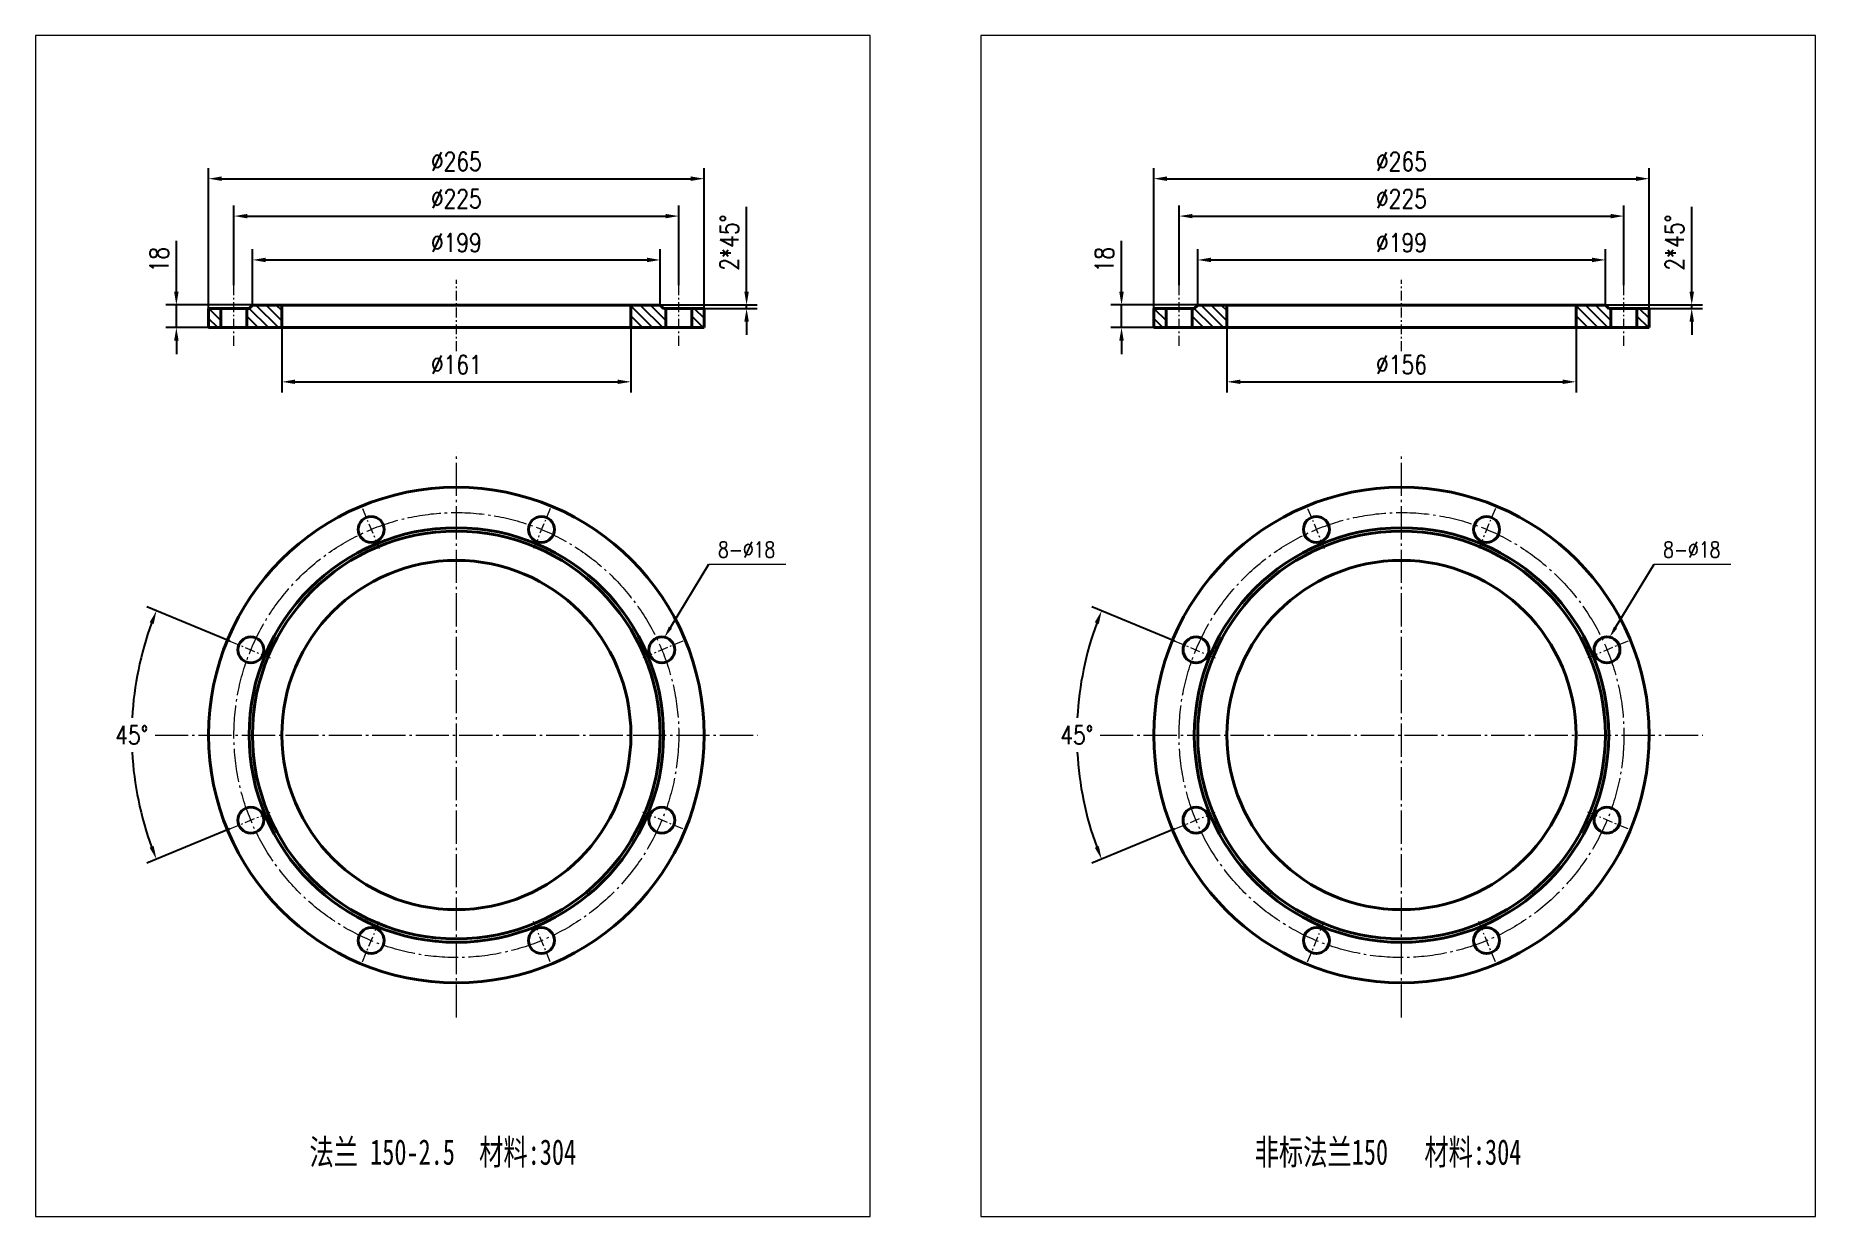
# Model space of a CAD drawing. Extents: x 588 to 14537, y -5563 to 121.
# Drawn here: x 13193 to 14537, y -4383 to -3492 of the extents above; entities that cross this region are included whole.
import ezdxf

# ---------------------------------------------------------------- set-up
doc = ezdxf.new("R2010")
doc.units = 0
doc.header["$LTSCALE"] = 10
doc.header["$PDMODE"] = 1
doc.linetypes.add('ZXX-L', pattern=[3.28, 2.5, -0.3, 0.18, -0.3])
doc.linetypes.add('ZXX-S', pattern=[1.27, 0.75, -0.2, 0.12, -0.2])
doc.layers.get('Defpoints').update_dxf_attribs({"linetype": 'CONTINUOUS'})
doc.layers.add('5剖面线层', color=2, linetype='CONTINUOUS')
doc.layers.add('7标注层', color=4, linetype='CONTINUOUS')
for name, color, linetype, lineweight in [('A 粗实线', 1, 'CONTINUOUS', 40), ('C 文 字', 2, 'CONTINUOUS', 20), ('D 短中心线', 3, 'ZXX-S', 18), ('E 长中心线', 3, 'ZXX-L', 18), ('J 标注尺寸', 2, 'CONTINUOUS', 18)]:
    doc.layers.add(name, color=color, linetype=linetype, lineweight=lineweight)
doc.styles.add('PC_TEXTSTYLE', font='romans.shx', dxfattribs={"width": 0.8, "bigfont": 'hzfs.shx'})
doc.styles.add('TH_GBDIM', font='romans.shx', dxfattribs={"width": 0.8, "bigfont": 'gbcbig.shx'})
doc.styles.add('标题中文', font='SIMFANG.TTF', dxfattribs={"width": 0.7})
doc.dimstyles.new('TH_GBDIM', dxfattribs={"dimscale": 4, "dimtxt": 3.5, "dimasz": 2.5, "dimexe": 2, "dimexo": 0, "dimgap": 1.5, "dimtad": 1, "dimdec": 1, "dimzin": 0, "dimdsep": 46, "dimtxsty": 'TH_GBDIM', "dimcen": 2.5, "dimclrd": 130, "dimclre": 130, "dimclrt": 3, "dimadec": 0, "dimazin": 0, "dimtfac": 0.714286, "dimtdec": 1, "dimtmove": 0, "dimatfit": 3, "dimfxl": 0, "dimtolj": 1, "dimtzin": 0, "dimlwd": -1, "dimlwe": -1, "dimarcsym": 0})

msp = doc.modelspace()

# ---------------------------------------------------------------- texts
at = {"layer": 'C 文 字', "color": 3, "style": 'PC_TEXTSTYLE', "width": 0.8}
for p in [(13708.5, -3885.5), (14421.89, -3885.5)]:
    msp.add_text('8-%%C18', height=11.9, dxfattribs=at).set_placement(p)
at = {"layer": 'J 标注尺寸', "style": '标题中文', "width": 0.7}
for s, p in [('法兰 150-2.5  材料:304', (13400.19, -4343.78)), ('非标法兰150   材料:304', (14113.58, -4343.78))]:
    msp.add_text(s, height=19.1923, dxfattribs=at).set_placement(p)

# ---------------------------------------------------------------- blocks, each defined once
blk = doc.blocks.new('*D109')
at = {"layer": '7标注层', "color": 130}
for p, q in [((13379.3, -3712), (13379.3, -3761)), ((13642.8, -3712), (13642.8, -3761)), ((13389.3, -3753), (13632.8, -3753))]:
    blk.add_line(p, q, dxfattribs=at)
for points in [[(13389.3, -3751.3), (13389.3, -3754.6), (13379.3, -3753)], [(13632.8, -3751.3), (13632.8, -3754.6), (13642.8, -3753)]]:
    blk.add_solid(points, dxfattribs=at)
at = {"layer": 'Defpoints', "color": 0}
for p in [(13379.3, -3712), (13642.8, -3712), (13642.8, -3753)]:
    blk.add_point(p, dxfattribs=at)
at = {"layer": '7标注层', "color": 3, "insert": (13511, -3740), "char_height": 14, "attachment_point": 5, "style": 'TH_GBDIM'}
blk.add_mtext('\\A1;%%c161', dxfattribs=at)
blk = doc.blocks.new('*D110')
at = {"layer": '7标注层', "color": 130}
for p, q in [((13340, -3948.7), (13277.3, -3922.7)), ((13340, -4090.3), (13277.3, -4116.3))]:
    blk.add_line(p, q, dxfattribs=at)
for start, end in [(159.8387, 176.9584), (183.0416, 200.1613)]:
    blk.add_arc((13511, -4019.5), 245, start, end, dxfattribs=at)
for points in [[(13279.5, -3934.4), (13282.6, -3935.7), (13284.7, -3925.7)], [(13282.6, -4103.3), (13279.5, -4104.5), (13284.7, -4113.3)]]:
    blk.add_solid(points, dxfattribs=at)
at = {"layer": 'Defpoints', "color": 0}
for p in [(13340, -3948.7), (13371.9, -3961.9), (13268.1, -3987.5), (13371.9, -4077.1), (13340, -4090.3)]:
    blk.add_point(p, dxfattribs=at)
at = {"layer": '7标注层', "color": 3, "insert": (13266, -4019.5), "char_height": 14, "attachment_point": 5, "style": 'TH_GBDIM'}
blk.add_mtext('\\A1;45%%d{}{}', dxfattribs=at)
blk = doc.blocks.new('*D111')
at = {"layer": '7标注层', "color": 130}
for p, q in [((13343.2, -3680), (13343.2, -3619.9)), ((13678.9, -3680), (13678.9, -3619.9)), ((13353.2, -3627.9), (13668.9, -3627.9))]:
    blk.add_line(p, q, dxfattribs=at)
for points in [[(13353.2, -3626.3), (13353.2, -3629.6), (13343.2, -3627.9)], [(13668.9, -3626.3), (13668.9, -3629.6), (13678.9, -3627.9)]]:
    blk.add_solid(points, dxfattribs=at)
at = {"layer": 'Defpoints', "color": 0}
for p in [(13678.9, -3627.9), (13343.2, -3680), (13678.9, -3680)]:
    blk.add_point(p, dxfattribs=at)
at = {"layer": '7标注层', "color": 3, "insert": (13511, -3614.9), "char_height": 14, "attachment_point": 5, "style": 'TH_GBDIM'}
blk.add_mtext('\\A1;%%c225', dxfattribs=at)
blk = doc.blocks.new('*D112')
at = {"layer": '7标注层', "color": 130}
for p, q in [((13324, -3697.6), (13324, -3591.7)), ((13334, -3599.7), (13688, -3599.7)), ((13698, -3697.6), (13698, -3591.7))]:
    blk.add_line(p, q, dxfattribs=at)
for points in [[(13334, -3598), (13334, -3601.4), (13324, -3599.7)], [(13688, -3598), (13688, -3601.4), (13698, -3599.7)]]:
    blk.add_solid(points, dxfattribs=at)
at = {"layer": 'Defpoints', "color": 0}
for p in [(13698, -3599.7), (13324, -3697.6), (13698, -3697.6)]:
    blk.add_point(p, dxfattribs=at)
at = {"layer": '7标注层', "color": 3, "insert": (13511, -3586.7), "char_height": 14, "attachment_point": 5, "style": 'TH_GBDIM'}
blk.add_mtext('\\A1;%%c265', dxfattribs=at)
blk = doc.blocks.new('*D113')
at = {"layer": '7标注层', "color": 130}
for p, q in [((13357.2, -3695), (13357.2, -3653)), ((13664.9, -3695), (13664.9, -3653)), ((13367.2, -3661), (13654.9, -3661))]:
    blk.add_line(p, q, dxfattribs=at)
for points in [[(13367.2, -3659.3), (13367.2, -3662.7), (13357.2, -3661)], [(13654.9, -3659.3), (13654.9, -3662.7), (13664.9, -3661)]]:
    blk.add_solid(points, dxfattribs=at)
at = {"layer": 'Defpoints', "color": 0}
for p in [(13664.9, -3661), (13357.2, -3695), (13664.9, -3695)]:
    blk.add_point(p, dxfattribs=at)
at = {"layer": '7标注层', "color": 3, "insert": (13511, -3648), "char_height": 14, "attachment_point": 5, "style": 'TH_GBDIM'}
blk.add_mtext('\\A1;%%c199', dxfattribs=at)
blk = doc.blocks.new('*D114')
at = {"layer": '7标注层', "color": 130}
for p, q in [((13299.7, -3685), (13299.7, -3646.5)), ((13357.2, -3695), (13291.7, -3695)), ((13299.7, -3712), (13299.7, -3695)), ((13324, -3712), (13291.7, -3712)), ((13299.7, -3722), (13299.7, -3732))]:
    blk.add_line(p, q, dxfattribs=at)
for points in [[(13298, -3685), (13301.4, -3685), (13299.7, -3695)], [(13298, -3722), (13301.4, -3722), (13299.7, -3712)]]:
    blk.add_solid(points, dxfattribs=at)
at = {"layer": 'Defpoints', "color": 0}
for p in [(13299.7, -3695), (13357.2, -3695), (13324, -3712)]:
    blk.add_point(p, dxfattribs=at)
at = {"layer": '7标注层', "color": 3, "insert": (13286.7, -3660.8), "char_height": 14, "attachment_point": 5, "rotation": 90, "style": 'TH_GBDIM'}
blk.add_mtext('\\A1;18', dxfattribs=at)
blk = doc.blocks.new('*D115')
at = {"layer": '7标注层', "color": 130}
for p, q in [((13730.1, -3685), (13730.1, -3620.9)), ((13664.9, -3695), (13738.1, -3695)), ((13698, -3697.6), (13738.1, -3697.6)), ((13730.1, -3697.6), (13730.1, -3695)), ((13730.1, -3707.6), (13730.1, -3717.6))]:
    blk.add_line(p, q, dxfattribs=at)
for points in [[(13728.4, -3685), (13731.8, -3685), (13730.1, -3695)], [(13728.4, -3707.6), (13731.8, -3707.6), (13730.1, -3697.6)]]:
    blk.add_solid(points, dxfattribs=at)
at = {"layer": 'Defpoints', "color": 0}
for p in [(13664.9, -3695), (13698, -3697.6), (13730.1, -3695)]:
    blk.add_point(p, dxfattribs=at)
at = {"layer": '7标注层', "color": 3, "insert": (13717.1, -3648), "char_height": 14, "attachment_point": 5, "rotation": 90, "style": 'TH_GBDIM'}
blk.add_mtext('\\A1;2*45%%d', dxfattribs=at)
blk = doc.blocks.new('*D120')
at = {"layer": '7标注层', "color": 130}
for p, q in [((14070.6, -3695), (14070.6, -3653)), ((14378.3, -3695), (14378.3, -3653)), ((14080.6, -3661), (14368.3, -3661))]:
    blk.add_line(p, q, dxfattribs=at)
for points in [[(14080.6, -3659.3), (14080.6, -3662.7), (14070.6, -3661)], [(14368.3, -3659.3), (14368.3, -3662.7), (14378.3, -3661)]]:
    blk.add_solid(points, dxfattribs=at)
at = {"layer": 'Defpoints', "color": 0}
for p in [(14378.3, -3661), (14070.6, -3695), (14378.3, -3695)]:
    blk.add_point(p, dxfattribs=at)
at = {"layer": '7标注层', "color": 3, "insert": (14224.4, -3648), "char_height": 14, "attachment_point": 5, "style": 'TH_GBDIM'}
blk.add_mtext('\\A1;%%c199', dxfattribs=at)
blk = doc.blocks.new('*D119')
at = {"layer": '7标注层', "color": 130}
for p, q in [((14037.4, -3697.6), (14037.4, -3591.7)), ((14047.4, -3599.7), (14401.4, -3599.7)), ((14411.4, -3697.6), (14411.4, -3591.7))]:
    blk.add_line(p, q, dxfattribs=at)
for points in [[(14047.4, -3598), (14047.4, -3601.4), (14037.4, -3599.7)], [(14401.4, -3598), (14401.4, -3601.4), (14411.4, -3599.7)]]:
    blk.add_solid(points, dxfattribs=at)
at = {"layer": 'Defpoints', "color": 0}
for p in [(14411.4, -3599.7), (14037.4, -3697.6), (14411.4, -3697.6)]:
    blk.add_point(p, dxfattribs=at)
at = {"layer": '7标注层', "color": 3, "insert": (14224.4, -3586.7), "char_height": 14, "attachment_point": 5, "style": 'TH_GBDIM'}
blk.add_mtext('\\A1;%%c265', dxfattribs=at)
blk = doc.blocks.new('*D118')
at = {"layer": '7标注层', "color": 130}
for p, q in [((14056.6, -3680), (14056.6, -3619.9)), ((14392.3, -3680), (14392.3, -3619.9)), ((14066.6, -3627.9), (14382.3, -3627.9))]:
    blk.add_line(p, q, dxfattribs=at)
for points in [[(14066.6, -3626.3), (14066.6, -3629.6), (14056.6, -3627.9)], [(14382.3, -3626.3), (14382.3, -3629.6), (14392.3, -3627.9)]]:
    blk.add_solid(points, dxfattribs=at)
at = {"layer": 'Defpoints', "color": 0}
for p in [(14392.3, -3627.9), (14056.6, -3680), (14392.3, -3680)]:
    blk.add_point(p, dxfattribs=at)
at = {"layer": '7标注层', "color": 3, "insert": (14224.4, -3614.9), "char_height": 14, "attachment_point": 5, "style": 'TH_GBDIM'}
blk.add_mtext('\\A1;%%c225', dxfattribs=at)
blk = doc.blocks.new('*D117')
at = {"layer": '7标注层', "color": 130}
for p, q in [((14053.4, -3948.7), (13990.7, -3922.7)), ((14053.4, -4090.3), (13990.7, -4116.3))]:
    blk.add_line(p, q, dxfattribs=at)
for start, end in [(159.8387, 176.9584), (183.0416, 200.1613)]:
    blk.add_arc((14224.4, -4019.5), 245, start, end, dxfattribs=at)
for points in [[(13992.9, -3934.4), (13996, -3935.7), (13998.1, -3925.7)], [(13996, -4103.3), (13992.9, -4104.5), (13998.1, -4113.3)]]:
    blk.add_solid(points, dxfattribs=at)
at = {"layer": 'Defpoints', "color": 0}
for p in [(14053.4, -3948.7), (14085.3, -3961.9), (13981.5, -3987.5), (14085.3, -4077.1), (14053.4, -4090.3)]:
    blk.add_point(p, dxfattribs=at)
at = {"layer": '7标注层', "color": 3, "insert": (13979.4, -4019.5), "char_height": 14, "attachment_point": 5, "style": 'TH_GBDIM'}
blk.add_mtext('\\A1;45%%d{}{}', dxfattribs=at)
blk = doc.blocks.new('*D121')
at = {"layer": '7标注层', "color": 130}
for p, q in [((14013.1, -3685), (14013.1, -3646.5)), ((14070.6, -3695), (14005.1, -3695)), ((14013.1, -3712), (14013.1, -3695)), ((14037.4, -3712), (14005.1, -3712)), ((14013.1, -3722), (14013.1, -3732))]:
    blk.add_line(p, q, dxfattribs=at)
for points in [[(14011.4, -3685), (14014.8, -3685), (14013.1, -3695)], [(14011.4, -3722), (14014.8, -3722), (14013.1, -3712)]]:
    blk.add_solid(points, dxfattribs=at)
at = {"layer": 'Defpoints', "color": 0}
for p in [(14013.1, -3695), (14070.6, -3695), (14037.4, -3712)]:
    blk.add_point(p, dxfattribs=at)
at = {"layer": '7标注层', "color": 3, "insert": (14000.1, -3660.8), "char_height": 14, "attachment_point": 5, "rotation": 90, "style": 'TH_GBDIM'}
blk.add_mtext('\\A1;18', dxfattribs=at)
blk = doc.blocks.new('*D122')
at = {"layer": '7标注层', "color": 130}
for p, q in [((14443.5, -3685), (14443.5, -3620.9)), ((14378.3, -3695), (14451.5, -3695)), ((14411.4, -3697.6), (14451.5, -3697.6)), ((14443.5, -3697.6), (14443.5, -3695)), ((14443.5, -3707.6), (14443.5, -3717.6))]:
    blk.add_line(p, q, dxfattribs=at)
for points in [[(14441.8, -3685), (14445.2, -3685), (14443.5, -3695)], [(14441.8, -3707.6), (14445.2, -3707.6), (14443.5, -3697.6)]]:
    blk.add_solid(points, dxfattribs=at)
at = {"layer": 'Defpoints', "color": 0}
for p in [(14378.3, -3695), (14411.4, -3697.6), (14443.5, -3695)]:
    blk.add_point(p, dxfattribs=at)
at = {"layer": '7标注层', "color": 3, "insert": (14430.5, -3648), "char_height": 14, "attachment_point": 5, "rotation": 90, "style": 'TH_GBDIM'}
blk.add_mtext('\\A1;2*45%%d', dxfattribs=at)
blk = doc.blocks.new('*D116')
at = {"layer": '7标注层', "color": 130}
for p, q in [((14092.7, -3712), (14092.7, -3761)), ((14356.2, -3712), (14356.2, -3761)), ((14102.7, -3753), (14346.2, -3753))]:
    blk.add_line(p, q, dxfattribs=at)
for points in [[(14102.7, -3751.3), (14102.7, -3754.6), (14092.7, -3753)], [(14346.2, -3751.3), (14346.2, -3754.6), (14356.2, -3753)]]:
    blk.add_solid(points, dxfattribs=at)
at = {"layer": 'Defpoints', "color": 0}
for p in [(14092.7, -3712), (14356.2, -3712), (14356.2, -3753)]:
    blk.add_point(p, dxfattribs=at)
at = {"layer": '7标注层', "color": 3, "insert": (14224.4, -3740), "char_height": 14, "attachment_point": 5, "style": 'TH_GBDIM'}
blk.add_mtext('\\A1;%%c156', dxfattribs=at)

# ---------------------------------------------------------------- dimensions: what is measured, and where the dimension line sits
at = {"layer": '7标注层'}
for base, p1, p2, text, picture, middle in [((13698.03, -3599.69), (13324.03, -3697.57), (13698.03, -3697.57), '%%c265', '*D112', (13511.03, -3586.69)), ((14411.43, -3599.69), (14037.43, -3697.57), (14411.43, -3697.57), '%%c265', '*D119', (14224.43, -3586.69)), ((13678.91, -3627.94), (13343.16, -3680.02), (13678.91, -3680.02), '%%c225', '*D111', (13511.03, -3614.94)), ((14392.3, -3627.94), (14056.55, -3680.02), (14392.3, -3680.02), '%%c225', '*D118', (14224.43, -3614.94)), ((13664.88, -3661.01), (13357.18, -3695.02), (13664.88, -3695.02), '%%c199', '*D113', (13511.03, -3648.01)), ((14378.28, -3661.01), (14070.58, -3695.02), (14378.28, -3695.02), '%%c199', '*D120', (14224.43, -3648.01)), ((13642.78, -3752.97), (13379.28, -3712.02), (13642.78, -3712.02), '%%c161', '*D109', (13511.03, -3739.97)), ((14356.18, -3752.97), (14092.68, -3712.02), (14356.18, -3712.02), '%%c156', '*D116', (14224.43, -3739.97))]:
    dim = msp.add_linear_dim(base=base, p1=p1, p2=p2, text=text, dimstyle='TH_GBDIM', override={"dimgap": 1.5, "dimtad": 1, "dimjust": 0, "dimse1": 0, "dimse2": 0, "dimsd1": 0, "dimsd2": 0, "dimclrt": 3, "dimtvp": 0}, dxfattribs=at)
    dim.commit()
    dim.dimension.update_dxf_attribs({"geometry": picture, "text_midpoint": middle})
for base, p1, p2, text, picture, middle in [((13730.1, -3695.02), (13698.03, -3697.57), (13664.88, -3695.02), '2*45%%d', '*D115', (13717.1, -3647.96)), ((14443.49, -3695.02), (14411.43, -3697.57), (14378.28, -3695.02), '2*45%%d', '*D122', (14430.49, -3647.96)), ((13299.71, -3695.02), (13324.03, -3712.02), (13357.18, -3695.02), '18', '*D114', (13286.71, -3660.76)), ((14013.1, -3695.02), (14037.43, -3712.02), (14070.58, -3695.02), '18', '*D121', (14000.1, -3660.76))]:
    dim = msp.add_linear_dim(base=base, p1=p1, p2=p2, angle=90, text=text, dimstyle='TH_GBDIM', override={"dimgap": 1.5, "dimtad": 1, "dimjust": 0, "dimse1": 0, "dimse2": 0, "dimsd1": 0, "dimsd2": 0, "dimclrt": 3, "dimtvp": 0}, dxfattribs=at)
    dim.commit()
    dim.dimension.update_dxf_attribs({"geometry": picture, "text_midpoint": middle})
for base, line1, line2, picture, middle in [((13268.13, -3987.52), ((13340.01, -3948.65), (13371.87, -3961.85)), ((13340.01, -4090.34), (13371.87, -4077.14)), '*D110', (13266.03, -4019.5)), ((13981.52, -3987.52), ((14053.4, -3948.65), (14085.26, -3961.85)), ((14053.4, -4090.34), (14085.26, -4077.14)), '*D117', (13979.43, -4019.5))]:
    dim = msp.add_angular_dim_2l(base=base, line1=line1, line2=line2, text='45%%d{}{}', dimstyle='TH_GBDIM', override={"dimtad": 0, "dimtih": 1, "dimtoh": 1, "dimclrt": 3}, dxfattribs=at)
    dim.commit()
    dim.dimension.update_dxf_attribs({"geometry": picture, "text_midpoint": middle})

# ---------------------------------------------------------------- hatches: boundary and pattern name
at = {"layer": '5剖面线层'}
h = msp.add_hatch(dxfattribs=at)
h.set_pattern_fill('ANSI31', color=256, scale=1.7, style=0)
h.set_pattern_definition([(315, (8510.5836, -3341.8083), (-3.816609, -3.816609), [])])
h.paths.add_polyline_path([(13333.38, -3697.57), (13324.03, -3697.57), (13324.03, -3712.02), (13333.38, -3712.02)])
h.paths.add_polyline_path([(13357.18, -3695.02), (13354.63, -3697.57), (13352.93, -3697.57), (13352.93, -3712.02), (13379.28, -3712.02), (13379.28, -3695.02)])
h.paths.add_polyline_path([(13642.78, -3695.02), (13642.78, -3712.02), (13669.13, -3712.02), (13669.13, -3697.57), (13667.43, -3697.57), (13664.88, -3695.02)])
h.paths.add_polyline_path([(13688.68, -3712.02), (13698.03, -3712.02), (13698.03, -3697.57), (13688.68, -3697.57)])
h = msp.add_hatch(dxfattribs=at)
h.set_pattern_fill('ANSI31', color=256, scale=1.7, style=0)
h.set_pattern_definition([(315, (9223.9766, -3341.8083), (-3.816609, -3.816609), [])])
h.paths.add_polyline_path([(14046.78, -3697.57), (14037.43, -3697.57), (14037.43, -3712.02), (14046.78, -3712.02)])
h.paths.add_polyline_path([(14070.58, -3695.02), (14068.03, -3697.57), (14066.33, -3697.57), (14066.33, -3712.02), (14092.68, -3712.02), (14092.68, -3695.02)])
h.paths.add_polyline_path([(14356.18, -3695.02), (14356.18, -3712.02), (14382.53, -3712.02), (14382.53, -3697.57), (14380.83, -3697.57), (14378.28, -3695.02)])
h.paths.add_polyline_path([(14402.08, -3712.02), (14411.43, -3712.02), (14411.43, -3697.57), (14402.08, -3697.57)])

# ---------------------------------------------------------------- linework, layer by layer
at = {"layer": '7标注层'}
for points in [[(13672.59, -3938.43), (13701.7, -3890.6)], [(14385.98, -3938.43), (14415.09, -3890.6)]]:
    msp.add_lwpolyline(points, dxfattribs=at)
for points in [[(13673.8, -3939.17), (13668.17, -3945.69), (13671.38, -3937.7)], [(14387.19, -3939.17), (14381.56, -3945.69), (14384.77, -3937.7)]]:
    msp.add_solid(points, dxfattribs=at)
at = {"layer": 'A 粗实线'}
for p, q in [((13324.03, -3697.57), (13354.63, -3697.57)), ((13324.03, -3712.02), (13324.03, -3697.57)), ((13333.38, -3697.57), (13333.38, -3712.02)), ((13352.93, -3697.57), (13352.93, -3712.02)), ((13357.18, -3695.02), (13354.63, -3697.57)), ((13357.18, -3695.02), (13664.88, -3695.02)), ((13379.28, -3712.02), (13379.28, -3695.02)), ((13642.78, -3712.02), (13642.78, -3695.02)), ((13664.88, -3695.02), (13667.43, -3697.57)), ((13667.43, -3697.57), (13698.03, -3697.57)), ((13669.13, -3697.57), (13669.13, -3712.02)), ((13688.68, -3697.57), (13688.68, -3712.02)), ((13698.03, -3712.02), (13698.03, -3697.57)), ((14037.43, -3712.02), (14037.43, -3697.57)), ((14037.43, -3697.57), (14068.03, -3697.57)), ((14046.78, -3697.57), (14046.78, -3712.02)), ((14066.33, -3697.57), (14066.33, -3712.02)), ((14070.58, -3695.02), (14068.03, -3697.57)), ((14070.58, -3695.02), (14378.28, -3695.02)), ((14092.68, -3712.02), (14092.68, -3695.02)), ((14356.18, -3712.02), (14356.18, -3695.02)), ((14378.28, -3695.02), (14380.83, -3697.57)), ((14380.83, -3697.57), (14411.43, -3697.57)), ((14382.53, -3697.57), (14382.53, -3712.02)), ((14402.08, -3697.57), (14402.08, -3712.02)), ((14411.43, -3712.02), (14411.43, -3697.57)), ((13324.03, -3712.02), (13698.03, -3712.02)), ((14037.43, -3712.02), (14411.43, -3712.02))]:
    msp.add_line(p, q, dxfattribs=at)
for centre, radius in [((13511.03, -4019.5), 187), ((14224.43, -4019.5), 187), ((13446.79, -3864.4), 9.78), ((13575.28, -3864.4), 9.78), ((14160.18, -3864.4), 9.78), ((14288.67, -3864.4), 9.78), ((13511.03, -4019.5), 156.4), ((13511.03, -4019.5), 153.85), ((14224.43, -4019.5), 156.4), ((14224.43, -4019.5), 153.85), ((13511.03, -4019.5), 131.75), ((14224.43, -4019.5), 131.75), ((13355.94, -3955.25), 9.78), ((13666.13, -3955.25), 9.78), ((14069.33, -3955.25), 9.78), ((14379.52, -3955.25), 9.78), ((13355.94, -4083.74), 9.78), ((13666.13, -4083.74), 9.78), ((14069.33, -4083.74), 9.78), ((14379.52, -4083.74), 9.78), ((13446.79, -4174.59), 9.78), ((13575.28, -4174.59), 9.78), ((14160.18, -4174.59), 9.78), ((14288.67, -4174.59), 9.78)]:
    msp.add_circle(centre, radius, dxfattribs=at)
at = {"layer": 'C 文 字', "color": 4}
for p, q in [((13701.7, -3890.6), (13759.71, -3890.6)), ((14415.09, -3890.6), (14473.1, -3890.6))]:
    msp.add_line(p, q, dxfattribs=at)
at = {"layer": 'C 文 字'}
for points in [[(13193.45, -4382.73), (13823.45, -4382.73), (13823.45, -3491.73), (13193.45, -3491.73)], [(13906.84, -4382.73), (14536.84, -4382.73), (14536.84, -3491.73), (13906.84, -3491.73)]]:
    msp.add_lwpolyline(points, close=True, dxfattribs=at)
at = {"layer": 'D 短中心线'}
for p, q in [((13343.16, -3725.74), (13343.16, -3680.02)), ((13511.03, -3729.8), (13511.03, -3675.93)), ((13678.91, -3725.74), (13678.91, -3680.02)), ((14056.55, -3725.74), (14056.55, -3680.02)), ((14224.43, -3729.8), (14224.43, -3675.93)), ((14392.3, -3725.74), (14392.3, -3680.02)), ((13440.19, -3848.47), (13453.39, -3880.33)), ((13581.88, -3848.47), (13568.68, -3880.33)), ((14153.59, -3848.47), (14166.78, -3880.33)), ((14295.27, -3848.47), (14282.07, -3880.33)), ((13340.01, -3948.65), (13371.87, -3961.85)), ((13682.06, -3948.65), (13650.2, -3961.85)), ((14053.4, -3948.65), (14085.26, -3961.85)), ((14395.46, -3948.65), (14363.59, -3961.85)), ((13340.01, -4090.34), (13371.87, -4077.14)), ((13682.06, -4090.34), (13650.2, -4077.14)), ((14053.4, -4090.34), (14085.26, -4077.14)), ((14395.46, -4090.34), (14363.59, -4077.14)), ((13440.19, -4190.52), (13453.39, -4158.66)), ((13581.88, -4190.52), (13568.68, -4158.66)), ((14153.59, -4190.52), (14166.78, -4158.66)), ((14295.27, -4190.52), (14282.07, -4158.66))]:
    msp.add_line(p, q, dxfattribs=at)
at = {"layer": 'E 长中心线'}
for p, q in [((13511.03, -4232.7), (13511.03, -3806.29)), ((14224.43, -4232.7), (14224.43, -3806.29)), ((13283.61, -4019.5), (13738.46, -4019.5)), ((13997, -4019.5), (14451.86, -4019.5))]:
    msp.add_line(p, q, dxfattribs=at)
for centre in [(13511.03, -4019.5), (14224.43, -4019.5)]:
    msp.add_circle(centre, 167.88, dxfattribs=at)

msp.set_redraw_order([(e.dxf.handle, doc.entitydb.next_handle()) for e in msp.query("TEXT MTEXT ATTDEF DIMENSION ARC_DIMENSION")])  # texts and dimensions are drawn at this point

doc.saveas('drawing.dxf')
